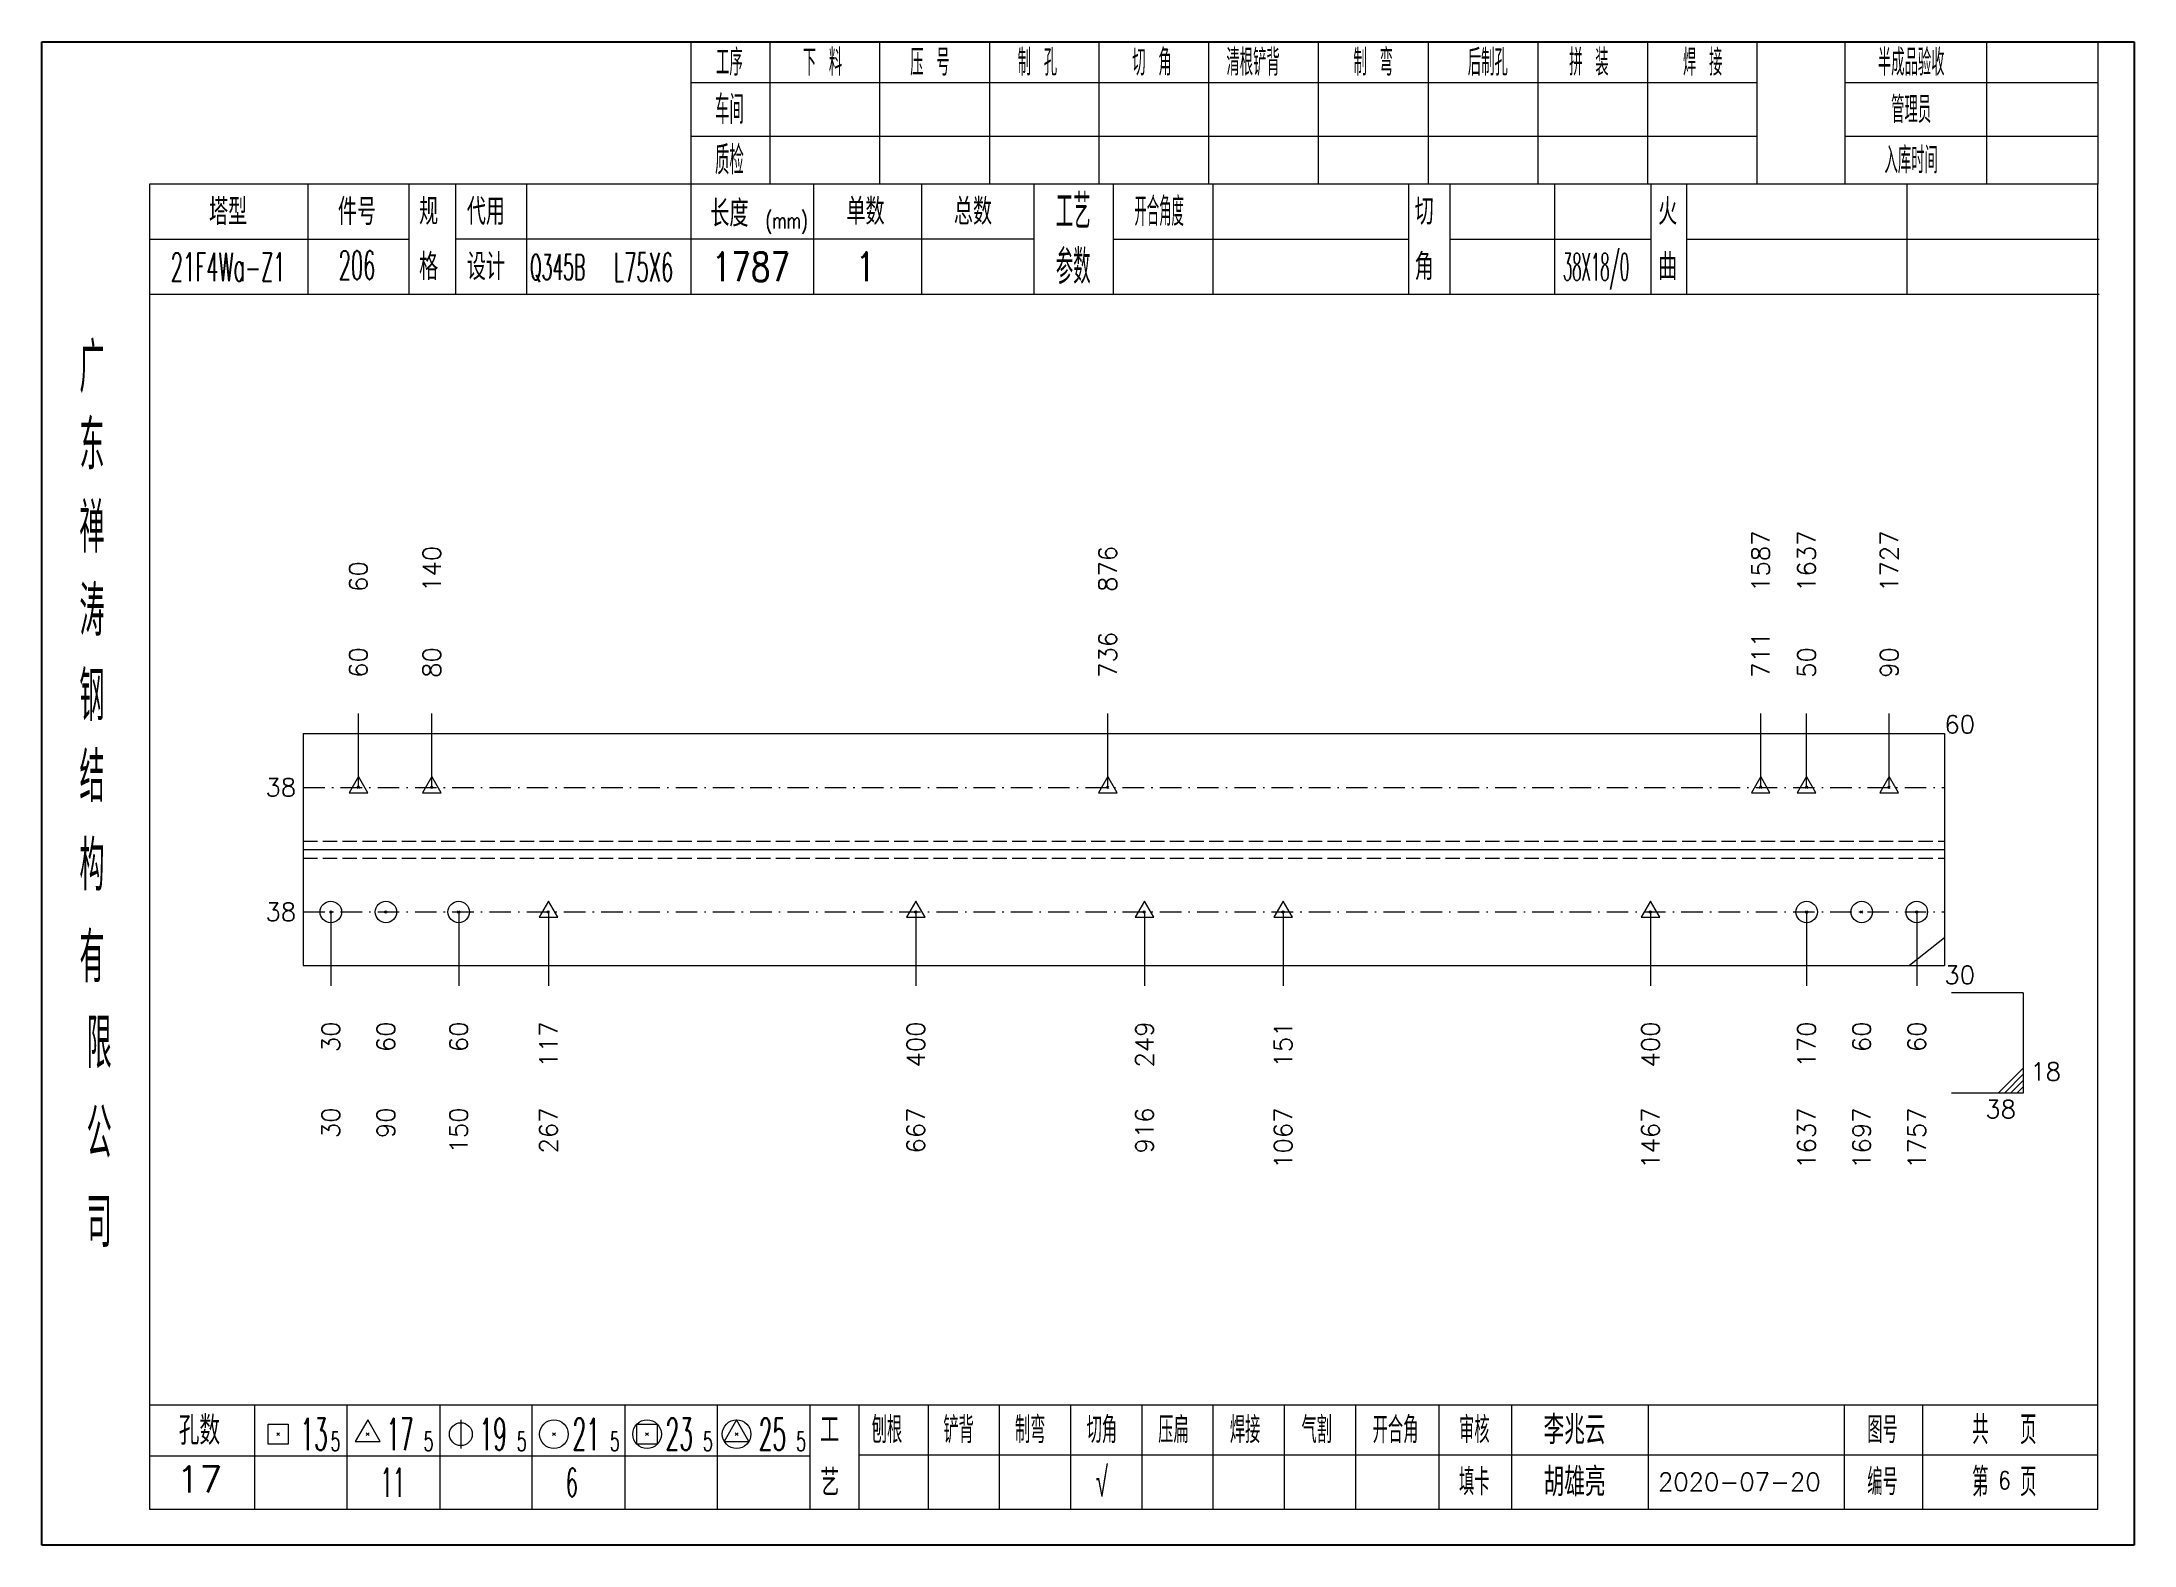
# Model space of a CAD drawing. Extents: x 1310 to 15542, y -76 to 8381.
# Drawn here: x 3077.1 to 3369.2, y 5083.7 to 5293.7 of the extents above; entities that cross this region are included whole.
import ezdxf
from ezdxf.enums import TextEntityAlignment as Align

# ---------------------------------------------------------------- set-up
doc = ezdxf.new("R2010")
doc.units = 0
doc.header["$MEASUREMENT"] = 0
doc.linetypes.add('一点画线', pattern=[5.2, 3, -1, 0.2, -1])
doc.linetypes.add('虚线', pattern=[2.75, 2, -0.75])
doc.layers.get('0').update_dxf_attribs({"linetype": 'CONTINUOUS', "lineweight": 25})
for name, color, linetype, lineweight in [('1', 7, 'CONTINUOUS', 25), ('4', 7, 'CONTINUOUS', 25), ('5', 7, 'CONTINUOUS', 25)]:
    doc.layers.add(name, color=color, linetype=linetype, lineweight=lineweight)
doc.styles.get("Standard").update_dxf_attribs({"font": 'simplex.shx', "width": 0.7, "height": 3, "bigfont": 'gbhzfs.shx'})

msp = doc.modelspace()

# ---------------------------------------------------------------- texts
at = {"color": 7, "linetype": 'Continuous', "lineweight": 13}
for s, p in [('1587', (3317.058, 5216.854)), ('1637', (3323.469, 5216.854)), ('1727', (3335.008, 5216.854)), ('60', (3121.265, 5216.854)), ('140', (3131.523, 5216.854)), ('876', (3225.893, 5216.854))]:
    msp.add_text(s, height=2.5, rotation=90, dxfattribs=at).set_placement(p, align=Align.MIDDLE_LEFT)
at = {"color": 8, "linetype": 'Continuous', "lineweight": 9}
for s, p in [('60', (3121.265, 5204.854)), ('80', (3131.523, 5204.854)), ('736', (3225.893, 5204.854)), ('711', (3317.058, 5204.854)), ('50', (3323.469, 5204.854)), ('90', (3335.008, 5204.854))]:
    msp.add_text(s, height=2.5, rotation=90, dxfattribs=at).set_placement(p, align=Align.MIDDLE_LEFT)
at = {"color": 7, "linetype": 'Continuous', "lineweight": 13}
msp.add_text('60', height=2.5, dxfattribs=at).set_placement((3342.702, 5198.354), align=Align.MIDDLE_LEFT)
for p in [(3112.572, 5189.554), (3112.572, 5172.154)]:
    msp.add_text('38', height=2.5, dxfattribs=at).set_placement(p, align=Align.MIDDLE_RIGHT)
msp.add_text('18', height=2.5, dxfattribs=at).set_placement((3354.702, 5147.854), align=Align.BOTTOM_LEFT)
msp.add_text('38', height=2.5, dxfattribs=at).set_placement((3352.702, 5145.854), align=Align.TOP_RIGHT)
at = {"layer": '1', "color": 7, "linetype": 'Continuous', "lineweight": 13}
msp.add_text('30', height=2.5, dxfattribs=at).set_placement((3342.702, 5163.354), align=Align.MIDDLE_LEFT)
at = {"layer": '1', "color": 8, "linetype": 'Continuous', "lineweight": 9}
for s, p in [('30', (3117.418, 5156.854)), ('60', (3125.112, 5156.854)), ('60', (3135.273, 5156.854)), ('117', (3147.807, 5156.854)), ('400', (3199.095, 5156.854)), ('249', (3231.022, 5156.854)), ('400', (3301.671, 5156.854)), ('170', (3323.469, 5156.854)), ('60', (3331.162, 5156.854)), ('60', (3338.855, 5156.854)), ('151', (3250.383, 5156.854))]:
    msp.add_text(s, height=2.5, rotation=90, dxfattribs=at).set_placement(p, align=Align.MIDDLE_RIGHT)
at = {"layer": '1', "color": 7, "linetype": 'Continuous', "lineweight": 13}
for s, p in [('30', (3117.418, 5144.854)), ('90', (3125.112, 5144.854)), ('150', (3135.273, 5144.854)), ('267', (3147.807, 5144.854)), ('667', (3199.095, 5144.854)), ('916', (3231.022, 5144.854)), ('1067', (3250.383, 5144.854)), ('1467', (3301.671, 5144.854)), ('1637', (3323.469, 5144.854)), ('1697', (3331.162, 5144.854)), ('1757', (3338.855, 5144.854))]:
    msp.add_text(s, height=2.5, rotation=90, dxfattribs=at).set_placement(p, align=Align.MIDDLE_RIGHT)
at = {"layer": '4', "color": 1, "linetype": 'Continuous', "lineweight": 25}
for s, height, width, p in [('工序', 3.7, 0.7, (3173.072, 5290.811)), ('下 料', 3.7, 0.7, (3186.072, 5290.811)), ('压 号', 3.7, 0.7, (3201.072, 5290.811)), ('制 孔', 3.7, 0.7, (3216.072, 5290.811)), ('切 角', 3.7, 0.7, (3232.072, 5290.811)), ('清根铲背 ', 3.7, 0.7, (3247.072, 5290.811)), (' 制 弯', 3.7, 0.7, (3262.072, 5290.811)), (' 后制孔', 3.7, 0.7, (3278.072, 5290.811)), ('拼 装', 3.7, 0.7, (3293.072, 5290.811)), (' 焊 接', 3.7, 0.7, (3308.072, 5290.811)), ('半成品验收', 3.7, 0.7, (3338.072, 5290.811)), ('车间', 4, 0.7, (3173.072, 5284.211)), ('管理员', 3.7, 0.7, (3338.072, 5284.211)), ('质检', 4, 0.7, (3173.072, 5277.151)), ('入库时间', 3.7, 0.7, (3338.072, 5277.151)), ('(mm)', 2.24, 0.7, (3181.072, 5268.711)), ('工艺', 4.8, 0.7, (3221.072, 5269.971)), ('开合角度', 4, 0.6, (3233.072, 5269.971)), ('21F4Wa-Z1', 4, 0.5, (3103.072, 5262.231)), ('206', 4, 0.5, (3121.072, 5262.481)), ('L75X6', 4, 0.5, (3161.072, 5262.211)), ('1787', 4, 0.8, (3176.072, 5262.261)), ('1', 4, 0.8, (3192.072, 5262.261)), ('参数', 4.8, 0.7, (3221.072, 5262.261)), ('38X18/0', 3.8, 0.4, (3294.072, 5262.261)), ('Q345B', 3.5, 0.5, (3149.072, 5262.211)), ('广', 6.96, 0.7, (3084.072, 5248.181)), ('东', 6.96, 0.7, (3084.072, 5237.391)), ('禅', 6.96, 0.7, (3084.072, 5225.801)), ('涛', 6.96, 0.7, (3084.072, 5214.201)), ('钢', 6.96, 0.7, (3084.072, 5202.311)), ('结', 6.96, 0.7, (3084.072, 5191.001)), ('构', 6.96, 0.7, (3084.072, 5178.621)), ('有', 6.96, 0.7, (3084.072, 5165.811)), ('限', 6.96, 0.7, (3085.072, 5153.811)), ('公', 6.96, 0.7, (3085.072, 5141.271)), ('司', 6.96, 0.7, (3085.072, 5128.791)), ('13', 4.47, 0.5, (3115.072, 5099.211)), ('17', 4.47, 0.5, (3127.072, 5099.211)), ('19', 4.47, 0.5, (3140.072, 5099.211)), ('21', 4.47, 0.5, (3153.072, 5099.211)), ('23', 4.47, 0.5, (3166.072, 5099.211)), ('25', 4.47, 0.5, (3179.072, 5099.211)), ('刨根', 3.7, 0.8, (3195.072, 5099.811)), ('铲背', 3.7, 0.8, (3205.072, 5099.811)), ('制弯', 3.7, 0.8, (3215.072, 5099.811)), ('切角', 3.7, 0.8, (3225.072, 5099.811)), ('压扁', 3.7, 0.8, (3235.072, 5099.811)), ('焊接', 3.7, 0.8, (3245.072, 5099.811)), ('气割', 3.7, 0.8, (3255.072, 5099.811)), ('开合角', 3.7, 0.8, (3266.072, 5099.811)), ('审核', 3.7, 0.8, (3277.072, 5099.811)), ('图号', 3.7, 0.8, (3334.072, 5099.811)), ('共  页', 4, 0.8, (3351.072, 5099.811)), ('5', 2.68, 0.6, (3118.072, 5098.211)), ('5', 2.68, 0.6, (3131.072, 5098.211)), ('5', 2.68, 0.6, (3144.072, 5098.211)), ('5', 2.68, 0.6, (3157.072, 5098.211)), ('5', 2.68, 0.6, (3170.072, 5098.211)), ('5', 2.68, 0.6, (3183.072, 5098.211)), ('√', 4, 0.6, (3225.072, 5092.541)), ('填卡', 3.7, 0.8, (3277.072, 5092.541)), ('编号', 3.7, 0.8, (3334.072, 5092.541)), ('第  页', 4, 0.8, (3351.072, 5092.541)), ('11', 4, 0.5, (3126.072, 5092.461)), ('6', 4, 0.5, (3151.072, 5092.461))]:
    msp.add_text(s, height=height, dxfattribs=dict(at, width=width)).set_placement(p, align=Align.MIDDLE_CENTER)
for s, height, p in [('塔型', 3.7, (3103.072, 5269.941)), ('件号', 3.7, (3121.072, 5269.941)), ('规', 3.7, (3131.072, 5269.971)), ('代用', 3.7, (3139.072, 5269.971)), ('长度', 3.7, (3173.072, 5269.711)), ('单数', 3.7, (3192.072, 5269.971)), ('总数', 3.7, (3207.072, 5269.971)), ('切', 3.7, (3270.072, 5269.971)), ('火', 3.7, (3304.072, 5269.971)), ('格', 3.7, (3131.072, 5262.261)), ('设计', 3.7, (3139.072, 5262.261)), ('角', 3.7, (3270.072, 5262.261)), ('曲', 3.7, (3304.072, 5262.261)), ('孔数', 4, (3099.072, 5099.731)), ('工', 3.7, (3187.072, 5099.811)), ('李兆云', 4, (3291.072, 5099.811)), ('17', 3.7, (3099.072, 5092.901)), ('胡雄亮', 4, (3291.072, 5092.541)), ('艺', 3.7, (3187.072, 5092.461)), ('2020-07-20', 2.5, (3314.072, 5092.541))]:
    msp.add_text(s, height=height, dxfattribs=at).set_placement(p, align=Align.MIDDLE_CENTER)
at = {"layer": '4', "color": 6, "linetype": 'Continuous', "lineweight": 25, "width": 0.8}
msp.add_text('6', height=2.5, dxfattribs=at).set_placement((3351.097, 5092.769), align=Align.MIDDLE_CENTER)

# ---------------------------------------------------------------- blocks, each defined once
blk = doc.blocks.new('孔17.5')
at = {"layer": '5', "color": 7, "linetype": 'Continuous', "lineweight": 13}
for p, q in [((0, 1), (-0.866, -0.5)), ((-0.1, -0.1), (0.1, 0.1)), ((0.1, -0.1), (-0.1, 0.1)), ((0.866, -0.5), (0, 1)), ((-0.866, -0.5), (0.866, -0.5))]:
    blk.add_line(p, q, dxfattribs=at)
blk = doc.blocks.new('孔21.5')
at = {"layer": '5', "color": 7, "linetype": 'Continuous', "lineweight": 13}
for p, q in [((-0.1, -0.1), (0.1, 0.1)), ((0.1, -0.1), (-0.1, 0.1))]:
    blk.add_line(p, q, dxfattribs=at)
blk.add_circle((0, 0), 1, dxfattribs=at)
blk = doc.blocks.new('CTJGK')
at = {"color": 6, "linetype": 'Continuous'}
for p, q in [((0, 209.97), (292.13, 209.97)), ((0, 0), (0, 209.97)), ((292.13, 209.97), (292.13, 0)), ((292.13, 0), (0, 0))]:
    blk.add_line(p, q, dxfattribs=at)

# ---------------------------------------------------------------- linework, layer by layer
at = {"color": 7, "linetype": 'Continuous', "lineweight": 18}
for p, q in [((3113.572, 5197.054), (3113.572, 5164.654)), ((3113.572, 5197.054), (3342.702, 5197.054)), ((3342.702, 5197.054), (3342.702, 5164.654)), ((3113.572, 5180.854), (3342.702, 5180.854))]:
    msp.add_line(p, q, dxfattribs=at)
at = {"color": 7, "linetype": 'Continuous', "lineweight": 13}
for p, q in [((3121.265, 5189.554), (3121.265, 5199.854)), ((3131.523, 5189.554), (3131.523, 5199.854)), ((3225.893, 5189.554), (3225.893, 5199.854)), ((3317.058, 5189.554), (3317.058, 5199.854)), ((3323.469, 5189.554), (3323.469, 5199.854)), ((3335.008, 5189.554), (3335.008, 5199.854)), ((3117.418, 5172.154), (3117.418, 5161.854)), ((3135.273, 5172.154), (3135.273, 5161.854)), ((3147.807, 5172.154), (3147.807, 5161.854)), ((3199.095, 5172.154), (3199.095, 5161.854)), ((3231.022, 5172.154), (3231.022, 5161.854)), ((3250.383, 5172.154), (3250.383, 5161.854)), ((3301.671, 5172.154), (3301.671, 5161.854)), ((3323.469, 5172.154), (3323.469, 5161.854)), ((3338.855, 5172.154), (3338.855, 5161.854)), ((3342.702, 5168.542), (3337.829, 5164.654)), ((3353.702, 5160.854), (3343.702, 5160.854)), ((3353.702, 5160.854), (3353.702, 5146.854)), ((3350.202, 5146.854), (3353.702, 5150.354)), ((3351.077, 5146.854), (3353.702, 5149.479)), ((3351.952, 5146.854), (3353.702, 5148.604)), ((3352.827, 5146.854), (3353.702, 5147.729)), ((3353.702, 5146.854), (3343.702, 5146.854))]:
    msp.add_line(p, q, dxfattribs=at)
at = {"color": 3, "linetype": '一点画线', "lineweight": 13}
for p, q in [((3113.572, 5189.554), (3342.702, 5189.554)), ((3113.572, 5172.154), (3342.702, 5172.154))]:
    msp.add_line(p, q, dxfattribs=at)
at = {"color": 1, "linetype": '虚线', "lineweight": 18}
for p, q in [((3113.572, 5182.054), (3342.702, 5182.054)), ((3113.572, 5179.654), (3342.702, 5179.654))]:
    msp.add_line(p, q, dxfattribs=at)
at = {"layer": '1', "color": 7, "linetype": 'Continuous', "lineweight": 18}
msp.add_line((3113.572, 5164.654), (3342.702, 5164.654), dxfattribs=at)
at = {"layer": '4', "color": 1, "linetype": 'Continuous', "lineweight": 18}
for p, q in [((3077.072, 5293.681), (3077.072, 5083.711)), ((3369.202, 5293.681), (3077.072, 5293.681)), ((3167.702, 5293.681), (3167.702, 5273.841)), ((3178.732, 5293.681), (3178.732, 5273.821)), ((3194.042, 5293.681), (3194.042, 5273.821)), ((3209.362, 5293.681), (3209.362, 5273.821)), ((3224.672, 5293.681), (3224.672, 5273.821)), ((3239.982, 5293.681), (3239.982, 5273.821)), ((3255.292, 5293.681), (3255.292, 5273.821)), ((3270.612, 5293.681), (3270.612, 5273.821)), ((3285.922, 5293.681), (3285.922, 5273.821)), ((3301.232, 5293.681), (3301.232, 5273.821)), ((3316.542, 5293.681), (3316.542, 5273.841)), ((3316.542, 5293.681), (3316.542, 5273.821)), ((3328.822, 5293.681), (3328.822, 5273.821)), ((3348.572, 5293.681), (3348.572, 5273.821)), ((3364.152, 5293.681), (3364.152, 5273.821)), ((3369.202, 5263.881), (3369.202, 5293.681)), ((3316.542, 5287.951), (3167.702, 5287.951)), ((3364.152, 5287.951), (3328.822, 5287.951)), ((3316.542, 5280.471), (3167.702, 5280.471)), ((3364.152, 5280.471), (3328.822, 5280.471)), ((3092.082, 5273.821), (3092.082, 5088.761)), ((3364.152, 5273.821), (3092.082, 5273.821)), ((3114.202, 5273.831), (3114.202, 5258.411)), ((3128.352, 5258.411), (3128.352, 5273.821)), ((3134.852, 5258.411), (3134.852, 5273.821)), ((3144.722, 5273.821), (3144.722, 5258.411)), ((3167.702, 5273.841), (3167.702, 5258.411)), ((3184.822, 5273.821), (3184.822, 5258.411)), ((3199.872, 5273.821), (3199.872, 5258.411)), ((3215.572, 5273.821), (3215.572, 5258.411)), ((3226.632, 5273.821), (3226.632, 5258.411)), ((3240.582, 5273.821), (3240.582, 5258.411)), ((3267.882, 5273.821), (3267.882, 5258.411)), ((3273.642, 5273.821), (3273.642, 5258.411)), ((3288.262, 5273.821), (3288.262, 5258.411)), ((3301.722, 5273.821), (3301.722, 5258.411)), ((3306.712, 5273.821), (3306.712, 5258.411)), ((3337.452, 5273.821), (3337.452, 5258.411)), ((3364.152, 5088.761), (3364.152, 5273.821)), ((3128.352, 5266.061), (3092.082, 5266.061)), ((3215.572, 5266.111), (3134.852, 5266.111)), ((3226.632, 5266.111), (3267.882, 5266.111)), ((3273.642, 5266.111), (3301.722, 5266.111)), ((3306.712, 5266.111), (3364.332, 5266.111)), ((3369.202, 5083.711), (3369.202, 5263.881)), ((3364.332, 5258.411), (3092.082, 5258.411)), ((3092.082, 5103.291), (3364.152, 5103.291)), ((3106.772, 5103.291), (3106.772, 5088.761)), ((3119.702, 5088.761), (3119.702, 5103.291)), ((3132.632, 5103.291), (3132.632, 5088.761)), ((3145.552, 5088.761), (3145.552, 5103.291)), ((3158.482, 5103.291), (3158.482, 5088.761)), ((3171.412, 5088.761), (3171.412, 5103.291)), ((3184.332, 5088.761), (3184.332, 5103.291)), ((3191.202, 5088.761), (3191.202, 5103.291)), ((3200.862, 5088.761), (3200.862, 5103.291)), ((3210.802, 5088.761), (3210.802, 5103.291)), ((3220.742, 5088.761), (3220.742, 5103.291)), ((3230.692, 5088.761), (3230.692, 5103.291)), ((3240.632, 5088.761), (3240.632, 5103.291)), ((3250.572, 5088.761), (3250.572, 5103.291)), ((3260.522, 5088.761), (3260.522, 5103.291)), ((3272.162, 5088.761), (3272.162, 5103.291)), ((3282.312, 5088.761), (3282.312, 5103.291)), ((3301.372, 5088.761), (3301.372, 5103.291)), ((3328.752, 5088.761), (3328.752, 5103.291)), ((3339.712, 5088.761), (3339.712, 5103.291)), ((3184.332, 5096.161), (3092.082, 5096.161)), ((3191.162, 5096.321), (3364.152, 5096.321)), ((3092.082, 5088.761), (3364.152, 5088.761)), ((3077.072, 5083.711), (3369.202, 5083.711))]:
    msp.add_line(p, q, dxfattribs=at)
at = {"layer": '4', "color": 7, "linetype": 'Continuous', "lineweight": 13}
for p, q in [((3108.658, 5097.797), (3108.658, 5100.625)), ((3108.658, 5100.625), (3111.486, 5100.625)), ((3111.486, 5100.625), (3111.486, 5097.797)), ((3122.572, 5101.211), (3120.84, 5098.211)), ((3124.304, 5098.211), (3122.572, 5101.211)), ((3135.572, 5101.211), (3135.572, 5097.211)), ((3160.158, 5097.797), (3160.158, 5100.625)), ((3160.158, 5100.625), (3162.986, 5100.625)), ((3162.986, 5100.625), (3162.986, 5097.797)), ((3174.072, 5101.211), (3172.34, 5098.211)), ((3175.804, 5098.211), (3174.072, 5101.211)), ((3111.486, 5097.797), (3108.658, 5097.797)), ((3109.872, 5099.011), (3110.272, 5099.411)), ((3110.272, 5099.011), (3109.872, 5099.411)), ((3120.84, 5098.211), (3124.304, 5098.211)), ((3122.372, 5099.011), (3122.772, 5099.411)), ((3122.772, 5099.011), (3122.372, 5099.411)), ((3148.372, 5099.011), (3148.772, 5099.411)), ((3148.772, 5099.011), (3148.372, 5099.411)), ((3162.986, 5097.797), (3160.158, 5097.797)), ((3161.372, 5099.011), (3161.772, 5099.411)), ((3161.772, 5099.011), (3161.372, 5099.411)), ((3172.34, 5098.211), (3175.804, 5098.211)), ((3173.872, 5099.011), (3174.272, 5099.411)), ((3174.272, 5099.011), (3173.872, 5099.411))]:
    msp.add_line(p, q, dxfattribs=at)
for centre, radius in [((3135.572, 5099.211), 1.6), ((3148.572, 5099.211), 2), ((3161.572, 5099.211), 2), ((3174.072, 5099.211), 2)]:
    msp.add_circle(centre, radius, dxfattribs=at)

# ---------------------------------------------------------------- block references
at = {"color": 0, "linetype": 'Continuous'}
msp.add_blockref('CTJGK', (3077.072, 5083.711), dxfattribs=at)
at = {"color": 8, "linetype": 'Continuous', "lineweight": 9, "xscale": 1.5, "yscale": 1.5, "zscale": 1.5}
for p in [(3121.265, 5189.554), (3131.523, 5189.554), (3225.893, 5189.554), (3317.058, 5189.554), (3323.469, 5189.554), (3335.008, 5189.554)]:
    msp.add_blockref('孔17.5', p, dxfattribs=at)
at = {"layer": '1', "color": 8, "linetype": 'Continuous', "lineweight": 9, "xscale": 1.5, "yscale": 1.5, "zscale": 1.5}
for name, p in [('孔21.5', (3117.418, 5172.154)), ('孔21.5', (3125.112, 5172.154)), ('孔21.5', (3135.273, 5172.154)), ('孔17.5', (3147.807, 5172.154)), ('孔17.5', (3199.095, 5172.154)), ('孔17.5', (3231.022, 5172.154)), ('孔17.5', (3250.383, 5172.154)), ('孔17.5', (3301.671, 5172.154)), ('孔21.5', (3323.469, 5172.154)), ('孔21.5', (3331.162, 5172.154)), ('孔21.5', (3338.855, 5172.154))]:
    msp.add_blockref(name, p, dxfattribs=at)

msp.set_redraw_order([(e.dxf.handle, doc.entitydb.next_handle()) for e in msp.query("TEXT MTEXT ATTDEF DIMENSION ARC_DIMENSION")])  # texts and dimensions are drawn at this point

doc.saveas('drawing.dxf')
